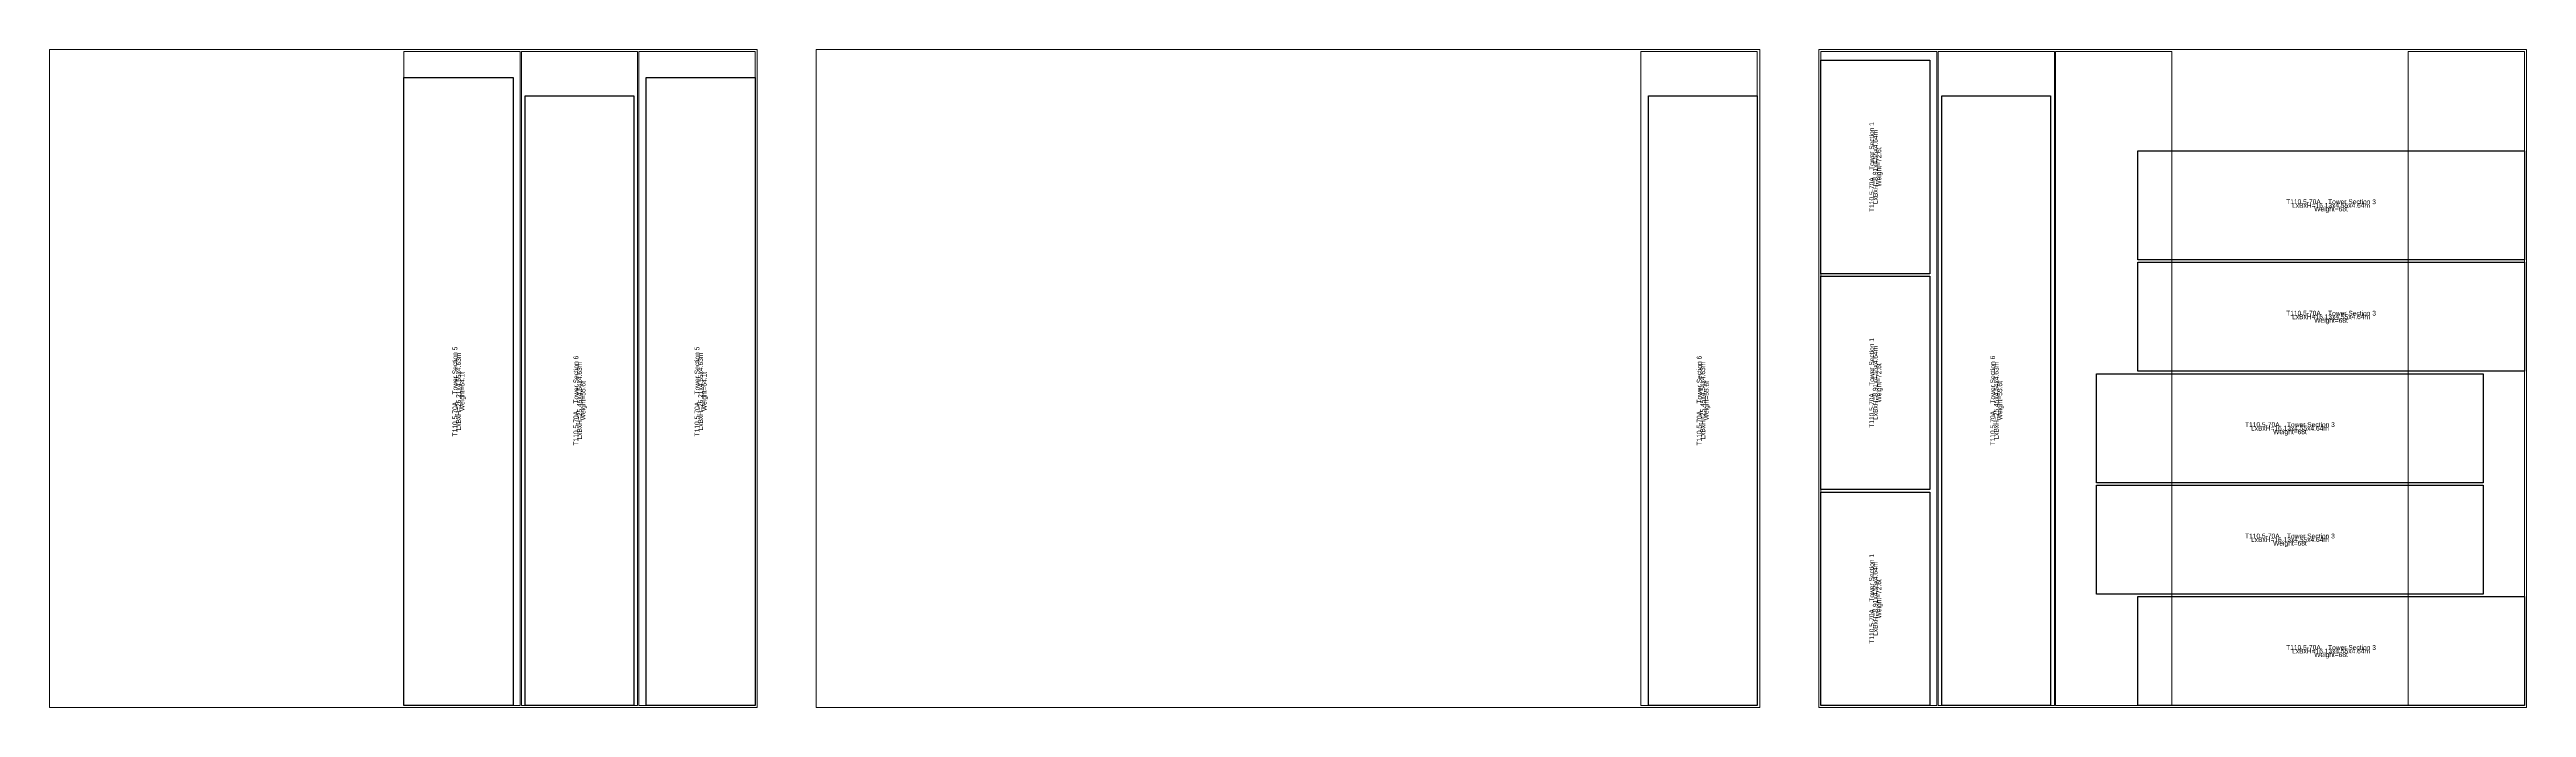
# Model space of a CAD drawing. Header units: millimetres. Extents: x -40149 to 129555, y 0 to 130562.
# Drawn here: x 0 to 103319, y 33151 to 60609 of the extents above; entities that cross this region are included whole.
import ezdxf
from ezdxf.enums import TextEntityAlignment as Align

# ---------------------------------------------------------------- set-up
doc = ezdxf.new("R2010")
doc.units = ezdxf.units.MM
for name, color, linetype in [('BOUNDARY', 8, 'Continuous'), ('BYPASS', 140, 'Continuous'), ('COMP_1', 1, 'Continuous'), ('COMP_3', 5, 'Continuous'), ('COMP_5', 30, 'Continuous'), ('COMP_6', 210, 'Continuous')]:
    doc.layers.add(name, color=color, linetype=linetype)

msp = doc.modelspace()

# ---------------------------------------------------------------- linework, layer by layer
at = {"layer": 'BOUNDARY', "lineweight": 15}
for points in [[(0, 33151), (0, 60609), (29517, 60609), (29517, 33151), (0, 33151)], [(31977, 33151), (31977, 60609), (71336, 60609), (71336, 33151), (31977, 33151)], [(73797, 33151), (73797, 60609), (103319, 60609), (103319, 33151), (73797, 33151)]]:
    msp.add_lwpolyline(points, dxfattribs=at)
at = {"layer": 'BYPASS', "lineweight": 20}
for points in [[(14783, 33230.11), (14783, 60530), (19633, 60530), (19633, 33230.11), (14783, 33230.11)], [(19680, 33230.11), (19680, 60530), (24530, 60530), (24530, 33230.11), (19680, 33230.11)], [(24581, 33230.11), (24581, 60530), (29431, 60530), (29431, 33230.11), (24581, 33230.11)], [(66381, 33230.11), (66381, 60530), (71231, 60530), (71231, 33230.11), (66381, 33230.11)], [(73880, 33230.11), (73880, 60530), (78730, 60530), (78730, 33230.11), (73880, 33230.11)], [(78777, 33230.11), (78777, 60530), (83627, 60530), (83627, 33230.11), (78777, 33230.11)], [(83674, 33230.11), (83674, 60530), (88524, 60530), (88524, 33230.11), (83674, 33230.11)], [(98383, 33230.11), (98383, 60530), (103233, 60530), (103233, 33230.11), (98383, 33230.11)]]:
    msp.add_lwpolyline(points, dxfattribs=at)
at = {"layer": 'COMP_1', "lineweight": 25}
for points in [[(73880, 51251), (73880, 60161), (78430, 60161), (78430, 51251), (73880, 51251)], [(73880, 42241), (73880, 51151), (78430, 51151), (78430, 42241), (73880, 42241)], [(73880, 33231), (73880, 42141), (78430, 42141), (78430, 33231), (73880, 33231)]]:
    msp.add_lwpolyline(points, dxfattribs=at)
at = {"layer": 'COMP_3', "lineweight": 25}
for points in [[(87103, 51831), (87103, 56381), (103233, 56381), (103233, 51831), (87103, 51831)], [(87103, 47181), (87103, 51731), (103233, 51731), (103233, 47181), (87103, 47181)], [(85388, 42531), (85388, 47081), (101518, 47081), (101518, 42531), (85388, 42531)], [(85388, 37881), (85388, 42431), (101518, 42431), (101518, 37881), (85388, 37881)], [(87103, 33231), (87103, 37781), (103233, 37781), (103233, 33231), (87103, 33231)]]:
    msp.add_lwpolyline(points, dxfattribs=at)
at = {"layer": 'COMP_5', "lineweight": 25}
for points in [[(14783, 33231), (14783, 59441), (19333, 59441), (19333, 33231), (14783, 33231)], [(24881, 33231), (24881, 59441), (29431, 59441), (29431, 33231), (24881, 33231)]]:
    msp.add_lwpolyline(points, dxfattribs=at)
at = {"layer": 'COMP_6', "lineweight": 25}
for points in [[(19835, 33231), (19835, 58681), (24375, 58681), (24375, 33231), (19835, 33231)], [(66691, 33231), (66691, 58681), (71231, 58681), (71231, 33231), (66691, 33231)], [(78932, 33231), (78932, 58681), (83472, 58681), (83472, 33231), (78932, 33231)]]:
    msp.add_lwpolyline(points, dxfattribs=at)

# ---------------------------------------------------------------- texts
at = {"layer": 'COMP_1'}
for s, p in [('T110.5-70A    Tower Section 1', (76005, 55706)), ('LxBxH=8.91x4.55x4.64m', (76155, 55706)), ('Weight=72.6t', (76305, 55706)), ('T110.5-70A    Tower Section 1', (76005, 46696)), ('LxBxH=8.91x4.55x4.64m', (76155, 46696)), ('Weight=72.6t', (76305, 46696)), ('T110.5-70A    Tower Section 1', (76005, 37686)), ('LxBxH=8.91x4.55x4.64m', (76155, 37686)), ('Weight=72.6t', (76305, 37686))]:
    msp.add_text(s, height=200, rotation=90, dxfattribs=at).set_placement(p, align=Align.MIDDLE_CENTER)
at = {"layer": 'COMP_3'}
for s, p in [('T110.5-70A    Tower Section 3', (95168, 54256)), ('LxBxH=16.13x4.55x4.64m', (95168, 54106)), ('Weight=68t', (95168, 53956)), ('T110.5-70A    Tower Section 3', (95168, 49606)), ('LxBxH=16.13x4.55x4.64m', (95168, 49456)), ('Weight=68t', (95168, 49306)), ('T110.5-70A    Tower Section 3', (93453, 44956)), ('LxBxH=16.13x4.55x4.64m', (93453, 44806)), ('Weight=68t', (93453, 44656)), ('T110.5-70A    Tower Section 3', (93453, 40306)), ('LxBxH=16.13x4.55x4.64m', (93453, 40156)), ('Weight=68t', (93453, 40006)), ('T110.5-70A    Tower Section 3', (95168, 35656)), ('LxBxH=16.13x4.55x4.64m', (95168, 35506)), ('Weight=68t', (95168, 35356))]:
    msp.add_text(s, height=200, dxfattribs=at).set_placement(p, align=Align.MIDDLE_CENTER)
at = {"layer": 'COMP_5'}
for s, p in [('T110.5-70A    Tower Section 5', (16908, 46336)), ('LxBxH=26.21x4.55x4.63m', (17058, 46336)), ('T110.5-70A    Tower Section 5', (27006, 46336)), ('LxBxH=26.21x4.55x4.63m', (27156, 46336)), ('Weight=64.1t', (17208, 46336)), ('Weight=64.1t', (27306, 46336))]:
    msp.add_text(s, height=200, rotation=90, dxfattribs=at).set_placement(p, align=Align.MIDDLE_CENTER)
at = {"layer": 'COMP_6'}
for s, p in [('T110.5-70A    Tower Section 6', (21955, 45956)), ('T110.5-70A    Tower Section 6', (68811, 45956)), ('T110.5-70A    Tower Section 6', (81052, 45956)), ('LxBxH=25.45x4.54x4.63m', (22105, 45956)), ('Weight=55.6t', (22255, 45956)), ('LxBxH=25.45x4.54x4.63m', (68961, 45956)), ('Weight=55.6t', (69111, 45956)), ('LxBxH=25.45x4.54x4.63m', (81202, 45956)), ('Weight=55.6t', (81352, 45956))]:
    msp.add_text(s, height=200, rotation=90, dxfattribs=at).set_placement(p, align=Align.MIDDLE_CENTER)

doc.saveas('drawing.dxf')
